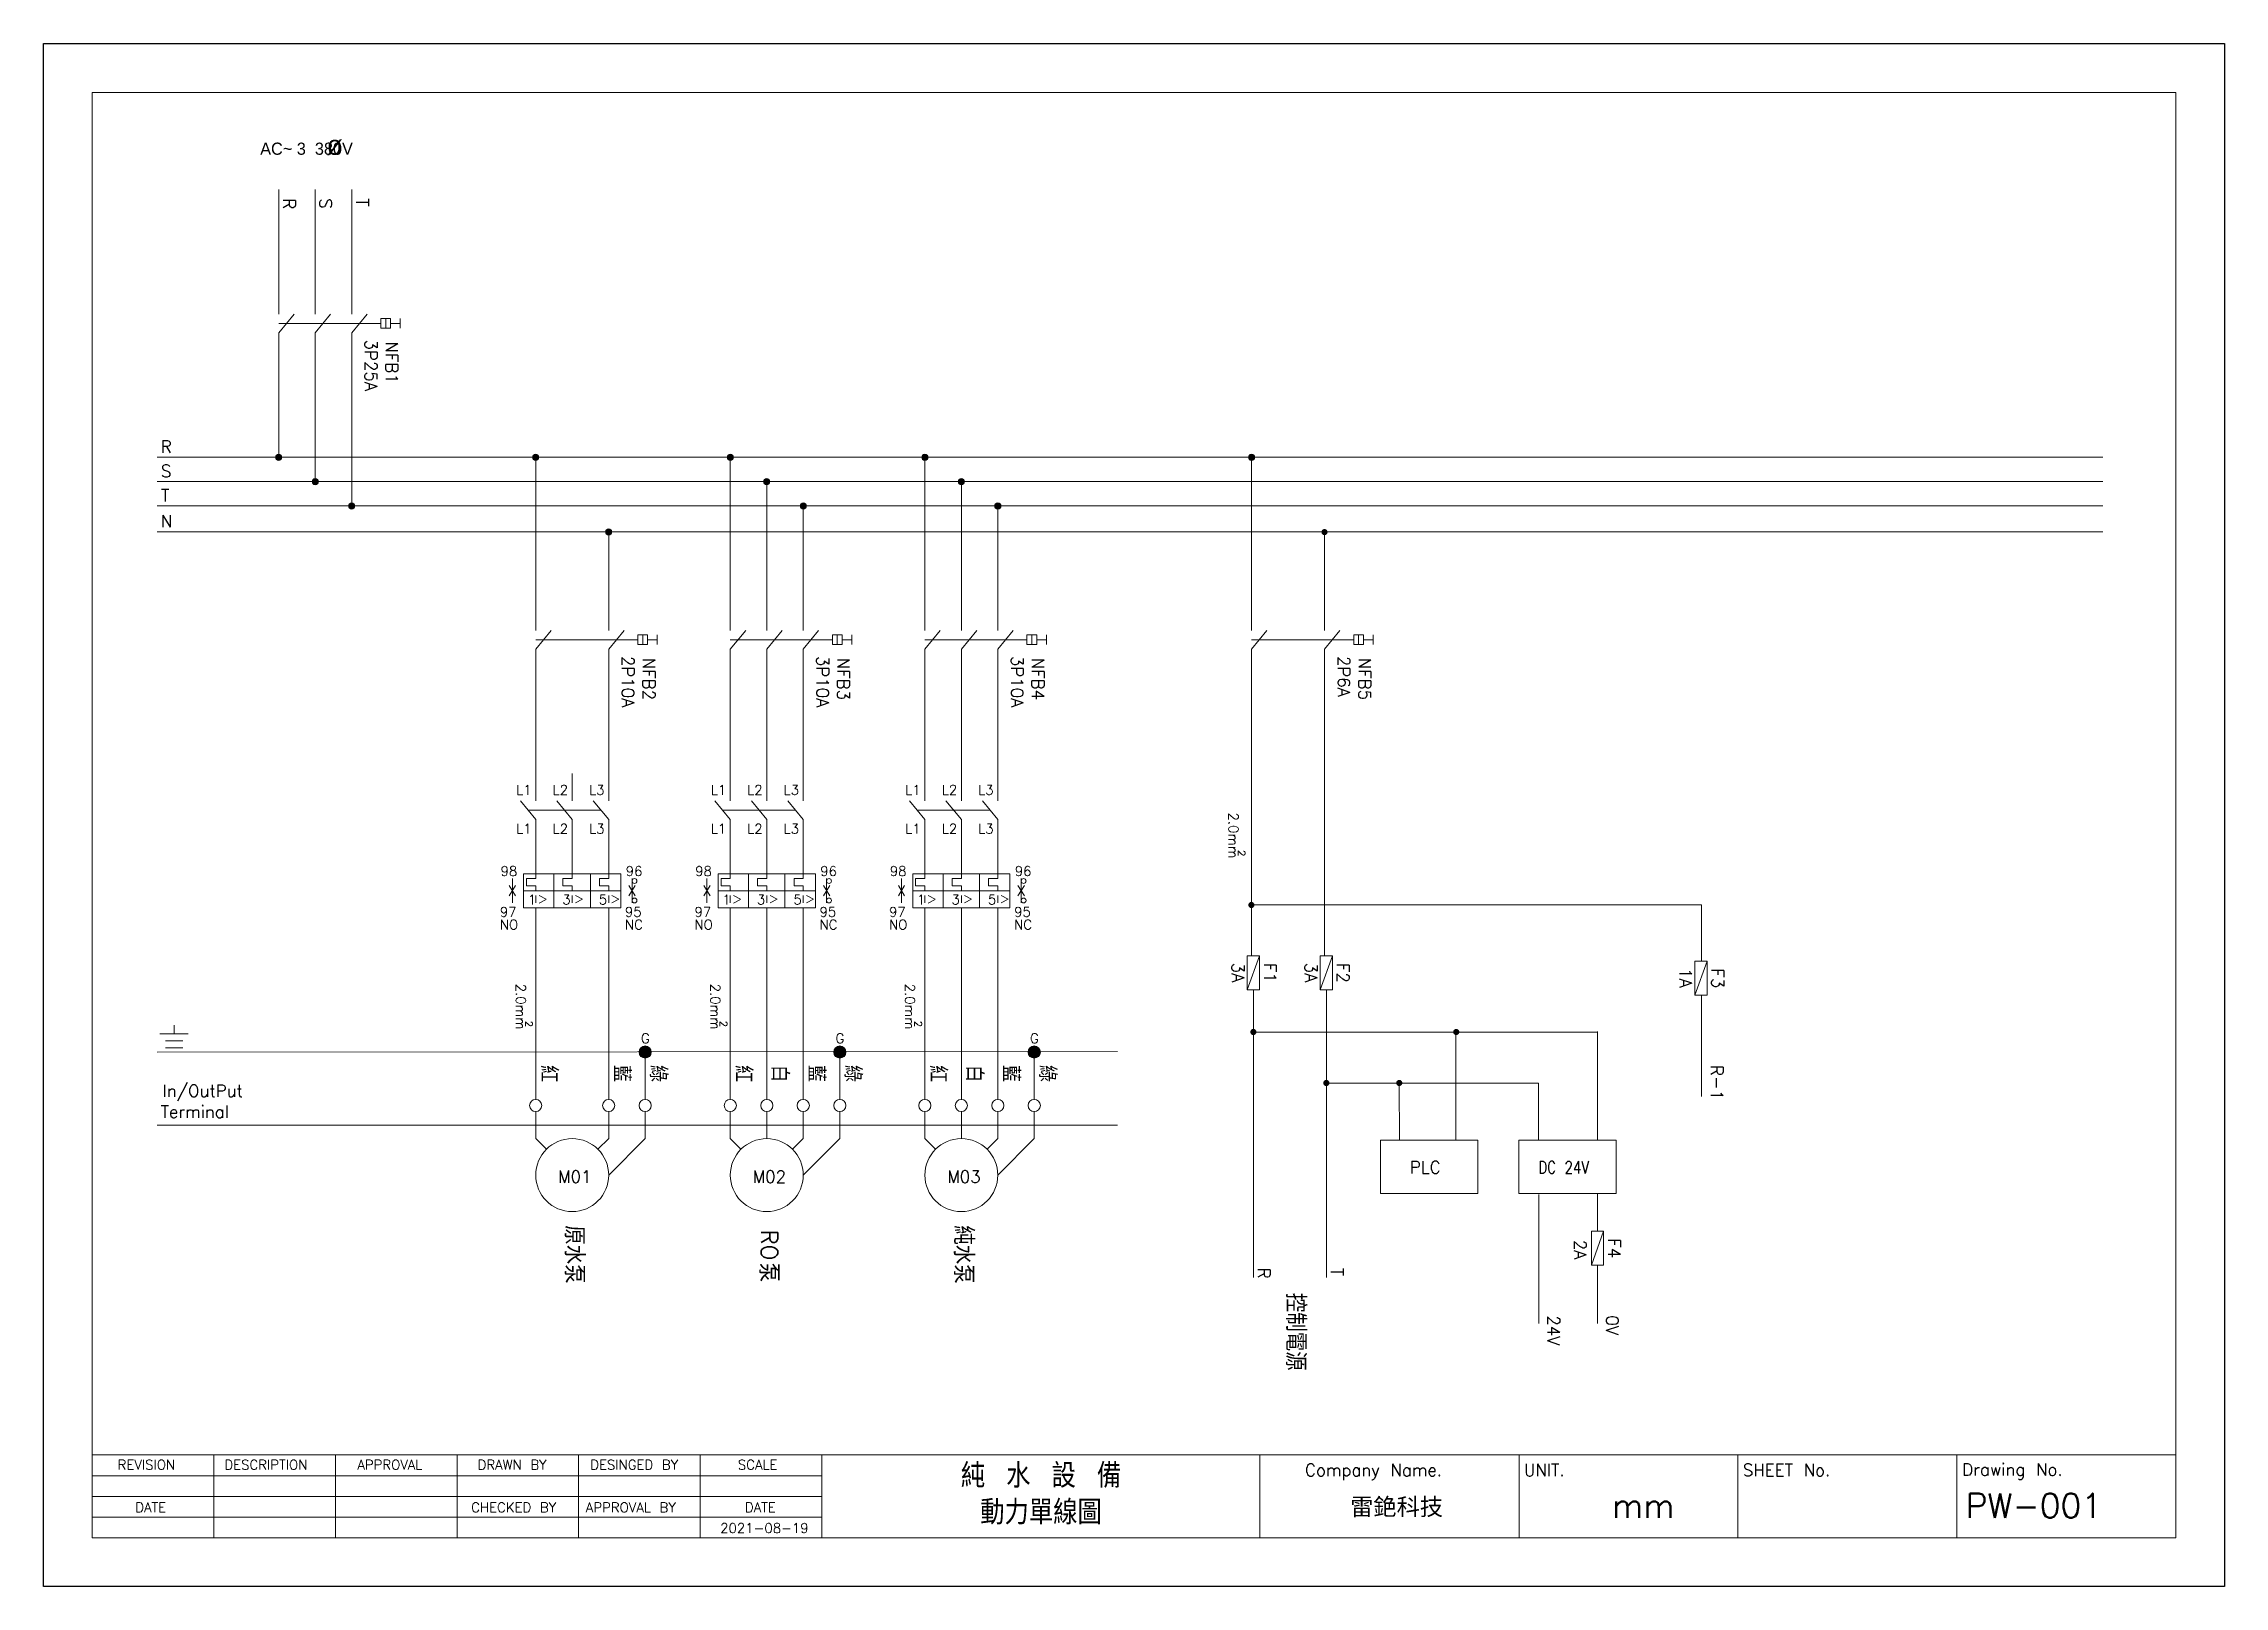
# Model space of a CAD drawing. Header units: millimetres. Extents: x 1497 to 5358, y 966 to 1803.
# Drawn here: x 1497.3 to 1794.3, y 1593.2 to 1803.2 of the extents above; entities that cross this region are included whole.
import ezdxf

# ---------------------------------------------------------------- set-up
doc = ezdxf.new("R2010")
doc.units = ezdxf.units.MM
doc.styles.add('A', font='')
doc.styles.add('rcs', font='txt.shx')
doc.styles.add('ting', font='monotxt.shx', dxfattribs={"height": 800, "bigfont": 'chineset.shx'})
doc.styles.add('型式1', font='')
doc.styles.get('A').set_extended_font_data('全真中圓體')
doc.styles.get('型式1').set_extended_font_data('MingLiU')

msp = doc.modelspace()

# ---------------------------------------------------------------- texts
at = {"lineweight": 0}
for s, height, style, p in [('AC~ 3  380V', 1.6562, 'A', (1526.79, 1788.07)), ('ø', 2.65, 'A', (1535.84, 1788.07)), ('R', 1.66, 'rcs', (1513.26, 1747.51)), ('S', 1.66, 'rcs', (1513.26, 1744.2)), ('T', 1.66, 'rcs', (1513.26, 1740.89)), ('N', 1.66, 'rcs', (1513.26, 1737.36)), ('L1', 1.325, 'rcs', (1561.64, 1700.95)), ('L2', 1.325, 'rcs', (1566.61, 1700.95)), ('L3', 1.325, 'rcs', (1571.58, 1700.95)), ('L1', 1.325, 'rcs', (1588.14, 1700.95)), ('L2', 1.325, 'rcs', (1593.11, 1700.95)), ('L3', 1.325, 'rcs', (1598.08, 1700.95)), ('L1', 1.325, 'rcs', (1614.64, 1700.95)), ('L2', 1.325, 'rcs', (1619.61, 1700.95)), ('L3', 1.325, 'rcs', (1624.58, 1700.95)), ('L1', 1.325, 'rcs', (1561.64, 1695.66)), ('L2', 1.325, 'rcs', (1566.61, 1695.66)), ('L3', 1.325, 'rcs', (1571.58, 1695.66)), ('L1', 1.325, 'rcs', (1588.14, 1695.66)), ('L2', 1.325, 'rcs', (1593.11, 1695.66)), ('L3', 1.325, 'rcs', (1598.08, 1695.66)), ('L1', 1.325, 'rcs', (1614.64, 1695.66)), ('L2', 1.325, 'rcs', (1619.61, 1695.66)), ('L3', 1.325, 'rcs', (1624.58, 1695.66)), ('98', 1.325, 'rcs', (1559.53, 1689.9)), ('96', 1.325, 'rcs', (1576.57, 1689.9)), ('98', 1.325, 'rcs', (1586.03, 1689.9)), ('96', 1.325, 'rcs', (1603.07, 1689.9)), ('98', 1.325, 'rcs', (1612.53, 1689.9)), ('96', 1.325, 'rcs', (1629.56, 1689.9)), ('1', 1.32, 'rcs', (1563.23, 1686.03)), ('3', 1.32, 'rcs', (1567.94, 1686.03)), ('5', 1.32, 'rcs', (1572.91, 1686.03)), ('1', 1.32, 'rcs', (1589.73, 1686.03)), ('3', 1.32, 'rcs', (1594.44, 1686.03)), ('5', 1.32, 'rcs', (1599.41, 1686.03)), ('1', 1.32, 'rcs', (1616.23, 1686.03)), ('3', 1.32, 'rcs', (1620.94, 1686.03)), ('5', 1.32, 'rcs', (1625.9, 1686.03)), ('97', 1.325, 'rcs', (1559.43, 1684.35)), ('95', 1.325, 'rcs', (1576.47, 1684.35)), ('97', 1.325, 'rcs', (1585.93, 1684.35)), ('95', 1.325, 'rcs', (1602.97, 1684.35)), ('97', 1.325, 'rcs', (1612.43, 1684.35)), ('95', 1.325, 'rcs', (1629.47, 1684.35)), ('NO', 1.325, 'rcs', (1559.43, 1682.62)), ('NC', 1.325, 'rcs', (1576.47, 1682.62)), ('NO', 1.325, 'rcs', (1585.93, 1682.62)), ('NC', 1.325, 'rcs', (1602.97, 1682.62)), ('NO', 1.325, 'rcs', (1612.43, 1682.62)), ('NC', 1.325, 'rcs', (1629.47, 1682.62)), ('G', 1.32, 'rcs', (1578.65, 1667.14)), ('G', 1.32, 'rcs', (1605.15, 1667.14)), ('G', 1.32, 'rcs', (1631.64, 1667.14)), ('In/OutPut', 1.656, 'rcs', (1513.49, 1659.82)), ('Terminal', 1.656, 'rcs', (1513.22, 1656.98)), ('M01', 1.656, 'rcs', (1567.36, 1648.13)), ('M02', 1.656, 'rcs', (1593.86, 1648.13)), ('M03', 1.656, 'rcs', (1620.36, 1648.13)), ('PLC', 1.656, 'rcs', (1683.37, 1649.41)), ('REVISION', 1.325, 'rcs', (1507.37, 1609.09)), ('DESCRIPTION', 1.3249, 'rcs', (1521.92, 1609.09)), ('APPROVAL', 1.325, 'rcs', (1540.02, 1609.09)), ('DRAWN BY', 1.325, 'rcs', (1556.4, 1609.09)), ('DESINGED BY', 1.3249, 'rcs', (1571.74, 1609.09)), ('SCALE', 1.325, 'rcs', (1591.84, 1609.09)), ('純 水 設 備', 3.312, 'ting', (1622.21, 1606.62)), ('Company Name.', 1.6562, 'rcs', (1669.09, 1608.21)), ('UNIT.', 1.656, 'rcs', (1698.9, 1608.21)), ('SHEET No.', 1.656, 'rcs', (1728.71, 1608.21)), ('Drawing No.', 1.6562, 'rcs', (1758.58, 1608.27)), ('DATE', 1.325, 'rcs', (1509.78, 1603.3)), ('CHECKED BY', 1.325, 'rcs', (1555.53, 1603.28)), ('APPROVAL BY', 1.3249, 'rcs', (1571.14, 1603.28)), ('DATE', 1.325, 'rcs', (1592.8, 1603.3)), ('動力單線圖', 3.312, 'ting', (1624.85, 1601.63)), ('雷銫科技', 2.319, '型式1', (1675.23, 1602.87)), ('mm', 3.312, 'rcs', (1710.89, 1602.53)), ('PW-001', 3.312, 'rcs', (1759.06, 1602.53)), ('2021-08-19', 1.325, 'rcs', (1589.44, 1600.47))]:
    msp.add_text(s, height=height, dxfattribs=dict(at, style=style)).set_placement(p)
for s, height, style, p in [('T', 1.66, 'rcs', (1539.87, 1782.13)), ('R', 1.66, 'rcs', (1529.93, 1782.13)), ('S', 1.66, 'rcs', (1534.9, 1782.13)), ('3P25A', 1.656, 'rcs', (1541.06, 1762.91)), ('NFB1', 1.656, 'rcs', (1543.9, 1762.64)), ('2P10A', 1.656, 'rcs', (1576.06, 1719.85)), ('3P10A', 1.656, 'rcs', (1602.56, 1719.85)), ('3P10A', 1.656, 'rcs', (1629.06, 1719.85)), ('2P6A', 1.656, 'rcs', (1673.55, 1719.85)), ('NFB2', 1.656, 'rcs', (1578.91, 1719.58)), ('NFB3', 1.656, 'rcs', (1605.4, 1719.58)), ('NFB4', 1.656, 'rcs', (1631.9, 1719.58)), ('NFB5', 1.656, 'rcs', (1676.4, 1719.58)), ('2.0mm', 1.325, 'rcs', (1658.68, 1698.54)), ('2', 0.994, 'rcs', (1659.96, 1693.43)), ('3A', 1.656, 'rcs', (1659.14, 1678.09)), ('F1', 1.656, 'rcs', (1663.5, 1678.05)), ('3A', 1.656, 'rcs', (1669.08, 1678.09)), ('F2', 1.656, 'rcs', (1673.44, 1678.05)), ('1A', 1.656, 'rcs', (1720.09, 1677.35)), ('F3', 1.656, 'rcs', (1724.46, 1677.31)), ('2.0mm', 1.325, 'rcs', (1561.62, 1675.23)), ('2.0mm', 1.325, 'rcs', (1588.12, 1675.23)), ('2.0mm', 1.325, 'rcs', (1614.62, 1675.23)), ('2', 0.994, 'rcs', (1562.9, 1670.19)), ('2', 0.994, 'rcs', (1589.4, 1670.19)), ('2', 0.994, 'rcs', (1615.9, 1670.19)), ('紅', 2.32, 'ting', (1564.95, 1664.16)), ('藍', 2.32, 'ting', (1574.88, 1664.16)), ('綠', 2.32, 'ting', (1579.85, 1664.16)), ('紅', 2.32, 'ting', (1591.45, 1664.16)), ('白', 2.32, 'ting', (1596.41, 1664.16)), ('藍', 2.32, 'ting', (1601.38, 1664.16)), ('綠', 2.32, 'ting', (1606.35, 1664.16)), ('紅', 2.32, 'ting', (1617.94, 1664.16)), ('白', 2.32, 'ting', (1622.91, 1664.16)), ('藍', 2.32, 'ting', (1627.88, 1664.16)), ('綠', 2.32, 'ting', (1632.85, 1664.16)), ('R-1', 1.656, 'rcs', (1724.36, 1664.14)), ('原水泵', 2.65, 'ting', (1568.25, 1642.35)), ('RO', 2.268, 'rcs', (1595, 1641.77)), ('純水泵', 2.65, 'ting', (1621.25, 1642.35)), ('2A', 1.656, 'rcs', (1705.74, 1640.37)), ('F4', 1.656, 'rcs', (1710.38, 1640.56)), ('泵', 2.65, 'ting', (1594.75, 1637.26)), ('T', 1.66, 'rcs', (1672.61, 1636.56)), ('R', 1.66, 'rcs', (1662.68, 1636.56)), ('控制電源', 2.65, 'ting', (1666.49, 1633.16)), ('24V', 1.656, 'rcs', (1702.11, 1630.08)), ('0V', 1.656, 'rcs', (1710.11, 1630.08))]:
    msp.add_text(s, height=height, rotation=270, dxfattribs=dict(at, style=style)).set_placement(p)
at = {"lineweight": 0, "style": 'rcs', "width": 0.8}
msp.add_text('DC 24V', height=1.656, dxfattribs=at).set_placement((1700.88, 1649.41))

# ---------------------------------------------------------------- hatches: boundary and pattern name
at = {"lineweight": 0}
h = msp.add_hatch(color=256, dxfattribs=at)
edge = h.paths.add_edge_path()
edge.add_arc((1529.31, 1746.89), 0.422, 0, 360)
h = msp.add_hatch(color=256, dxfattribs=at)
edge = h.paths.add_edge_path()
edge.add_arc((1564.31, 1746.89), 0.422, 0, 360)
h = msp.add_hatch(color=256, dxfattribs=at)
edge = h.paths.add_edge_path()
edge.add_arc((1590.81, 1746.89), 0.422, 0, 360)
h = msp.add_hatch(color=256, dxfattribs=at)
edge = h.paths.add_edge_path()
edge.add_arc((1590.81, 1746.89), 0.422, 0, 360)
h = msp.add_hatch(color=256, dxfattribs=at)
edge = h.paths.add_edge_path()
edge.add_arc((1617.31, 1746.89), 0.422, 0, 360)
h = msp.add_hatch(color=256, dxfattribs=at)
edge = h.paths.add_edge_path()
edge.add_arc((1661.8, 1746.89), 0.422, 0, 360)
h = msp.add_hatch(color=256, dxfattribs=at)
edge = h.paths.add_edge_path()
edge.add_arc((1534.28, 1743.58), 0.422, 0, 360)
h = msp.add_hatch(color=256, dxfattribs=at)
edge = h.paths.add_edge_path()
edge.add_arc((1595.78, 1743.58), 0.422, 0, 360)
h = msp.add_hatch(color=256, dxfattribs=at)
edge = h.paths.add_edge_path()
edge.add_arc((1622.28, 1743.58), 0.422, 0, 360)
h = msp.add_hatch(color=256, dxfattribs=at)
edge = h.paths.add_edge_path()
edge.add_arc((1539.25, 1740.27), 0.422, 0, 360)
h = msp.add_hatch(color=256, dxfattribs=at)
edge = h.paths.add_edge_path()
edge.add_arc((1600.75, 1740.27), 0.422, 0, 360)
h = msp.add_hatch(color=256, dxfattribs=at)
edge = h.paths.add_edge_path()
edge.add_arc((1627.25, 1740.27), 0.422, 0, 360)
h = msp.add_hatch(color=256, dxfattribs=at)
edge = h.paths.add_edge_path()
edge.add_arc((1574.25, 1736.74), 0.422, 0, 360)
h = msp.add_hatch(color=256, dxfattribs=at)
edge = h.paths.add_edge_path()
edge.add_arc((1671.74, 1736.71), 0.422, 0, 360)
h = msp.add_hatch(color=256, dxfattribs=at)
edge = h.paths.add_edge_path()
edge.add_arc((1661.78, 1685.95), 0.422, 0, 360)
h = msp.add_hatch(color=256, dxfattribs=at)
edge = h.paths.add_edge_path()
edge.add_arc((1579.22, 1665.93), 0.828, 0, 360)
h = msp.add_hatch(color=256, dxfattribs=at)
edge = h.paths.add_edge_path()
edge.add_arc((1605.72, 1665.93), 0.828, 0, 360)
h = msp.add_hatch(color=256, dxfattribs=at)
edge = h.paths.add_edge_path()
edge.add_arc((1632.21, 1665.93), 0.828, 0, 360)
h = msp.add_hatch(color=256, dxfattribs=at)
edge = h.paths.add_edge_path()
edge.add_arc((1662.05, 1668.66), 0.422, 0, 360)
h = msp.add_hatch(color=256, dxfattribs=at)
edge = h.paths.add_edge_path()
edge.add_arc((1689.68, 1668.66), 0.422, 0, 360)
h = msp.add_hatch(color=256, dxfattribs=at)
edge = h.paths.add_edge_path()
edge.add_arc((1671.99, 1661.72), 0.422, 0, 360)
h = msp.add_hatch(color=256, dxfattribs=at)
edge = h.paths.add_edge_path()
edge.add_arc((1681.92, 1661.72), 0.422, 0, 360)

# ---------------------------------------------------------------- linework, layer by layer
for p, q in [((1503.92, 1796.57), (1787.67, 1796.57)), ((1503.92, 1599.82), (1503.92, 1796.57)), ((1787.67, 1796.57), (1787.67, 1599.82)), ((1529.31, 1783.33), (1529.31, 1770.08)), ((1534.28, 1783.33), (1534.28, 1770.08)), ((1539.25, 1783.33), (1539.25, 1770.08)), ((1529.31, 1770.08), (1529.31, 1766.39)), ((1534.28, 1770.08), (1534.28, 1766.39)), ((1539.25, 1770.08), (1539.25, 1766.39)), ((1529.31, 1763.83), (1531.41, 1766.39)), ((1529.31, 1765.11), (1543.22, 1765.11)), ((1534.28, 1763.83), (1536.37, 1766.39)), ((1539.25, 1763.83), (1541.34, 1766.39)), ((1544.55, 1765.77), (1543.22, 1765.77)), ((1543.22, 1765.77), (1543.22, 1764.45)), ((1543.22, 1764.45), (1544.55, 1764.45)), ((1543.88, 1765.77), (1543.88, 1764.45)), ((1544.55, 1765.77), (1544.55, 1764.45)), ((1545.87, 1765.11), (1544.55, 1765.11)), ((1545.87, 1765.77), (1545.87, 1764.45)), ((1529.31, 1763.83), (1529.31, 1760.14)), ((1534.28, 1763.83), (1534.28, 1760.14)), ((1539.25, 1763.83), (1539.25, 1760.14)), ((1529.31, 1760.14), (1529.31, 1746.89)), ((1534.28, 1760.14), (1534.28, 1743.58)), ((1539.25, 1760.14), (1539.25, 1740.27)), ((1777.75, 1746.89), (1512.76, 1746.89)), ((1564.31, 1746.89), (1564.31, 1727.02)), ((1590.81, 1746.89), (1590.81, 1727.02)), ((1617.31, 1746.89), (1617.31, 1727.02)), ((1661.8, 1746.89), (1661.8, 1727.02)), ((1777.75, 1743.58), (1512.76, 1743.58)), ((1595.78, 1743.58), (1595.78, 1727.02)), ((1622.28, 1743.58), (1622.28, 1727.02)), ((1777.75, 1740.27), (1512.76, 1740.27)), ((1600.75, 1740.27), (1600.75, 1727.02)), ((1627.25, 1740.27), (1627.25, 1727.02)), ((1777.75, 1736.74), (1512.76, 1736.74)), ((1574.25, 1736.74), (1574.25, 1727.02)), ((1671.74, 1736.64), (1671.74, 1723.39)), ((1564.31, 1727.02), (1564.31, 1723.33)), ((1574.25, 1727.02), (1574.25, 1723.33)), ((1590.81, 1727.02), (1590.81, 1723.33)), ((1595.78, 1727.02), (1595.78, 1723.33)), ((1600.75, 1727.02), (1600.75, 1723.33)), ((1617.31, 1727.02), (1617.31, 1723.33)), ((1622.28, 1727.02), (1622.28, 1723.33)), ((1627.25, 1727.02), (1627.25, 1723.33)), ((1661.8, 1727.02), (1661.8, 1723.33)), ((1671.74, 1727.02), (1671.74, 1723.33)), ((1564.31, 1720.77), (1566.41, 1723.33)), ((1574.25, 1720.77), (1576.34, 1723.33)), ((1579.55, 1722.71), (1578.22, 1722.71)), ((1578.22, 1722.71), (1578.22, 1721.39)), ((1578.89, 1722.71), (1578.89, 1721.39)), ((1579.55, 1722.71), (1579.55, 1721.39)), ((1580.87, 1722.71), (1580.87, 1721.39)), ((1590.81, 1720.77), (1592.91, 1723.33)), ((1595.78, 1720.77), (1597.87, 1723.33)), ((1600.75, 1720.77), (1602.84, 1723.33)), ((1606.05, 1722.71), (1604.72, 1722.71)), ((1604.72, 1722.71), (1604.72, 1721.39)), ((1605.38, 1722.71), (1605.38, 1721.39)), ((1606.05, 1722.71), (1606.05, 1721.39)), ((1607.37, 1722.71), (1607.37, 1721.39)), ((1617.31, 1720.77), (1619.4, 1723.33)), ((1622.28, 1720.77), (1624.37, 1723.33)), ((1627.25, 1720.77), (1629.34, 1723.33)), ((1632.55, 1722.71), (1631.22, 1722.71)), ((1631.22, 1722.71), (1631.22, 1721.39)), ((1631.88, 1722.71), (1631.88, 1721.39)), ((1632.55, 1722.71), (1632.55, 1721.39)), ((1633.87, 1722.71), (1633.87, 1721.39)), ((1661.8, 1720.77), (1663.9, 1723.33)), ((1671.74, 1720.77), (1673.83, 1723.33)), ((1677.04, 1722.71), (1675.71, 1722.71)), ((1675.71, 1722.71), (1675.71, 1721.39)), ((1676.38, 1722.71), (1676.38, 1721.39)), ((1677.04, 1722.71), (1677.04, 1721.39)), ((1678.36, 1722.71), (1678.36, 1721.39)), ((1564.31, 1722.05), (1578.22, 1722.05)), ((1564.31, 1720.77), (1564.31, 1717.08)), ((1574.25, 1720.77), (1574.25, 1717.08)), ((1578.22, 1721.39), (1579.55, 1721.39)), ((1580.87, 1722.05), (1579.55, 1722.05)), ((1590.81, 1722.05), (1604.72, 1722.05)), ((1590.81, 1720.77), (1590.81, 1717.08)), ((1595.78, 1720.77), (1595.78, 1717.08)), ((1600.75, 1720.77), (1600.75, 1717.08)), ((1604.72, 1721.39), (1606.05, 1721.39)), ((1607.37, 1722.05), (1606.05, 1722.05)), ((1617.31, 1722.05), (1631.22, 1722.05)), ((1617.31, 1720.77), (1617.31, 1717.08)), ((1622.28, 1720.77), (1622.28, 1717.08)), ((1627.25, 1720.77), (1627.25, 1717.08)), ((1631.22, 1721.39), (1632.55, 1721.39)), ((1633.87, 1722.05), (1632.55, 1722.05)), ((1661.8, 1722.05), (1675.71, 1722.05)), ((1661.8, 1720.77), (1661.8, 1699.47)), ((1671.74, 1720.77), (1671.74, 1717.08)), ((1675.71, 1721.39), (1677.04, 1721.39)), ((1678.36, 1722.05), (1677.04, 1722.05)), ((1564.31, 1717.08), (1564.31, 1703.83)), ((1574.25, 1717.08), (1574.25, 1703.83)), ((1590.81, 1717.08), (1590.81, 1703.83)), ((1595.78, 1703.83), (1595.78, 1717.08)), ((1600.75, 1717.08), (1600.75, 1703.83)), ((1617.31, 1717.08), (1617.31, 1703.83)), ((1622.28, 1703.83), (1622.28, 1717.08)), ((1627.25, 1717.08), (1627.25, 1703.83)), ((1671.74, 1717.81), (1671.74, 1699.46)), ((1564.31, 1703.83), (1564.31, 1700.14)), ((1569.28, 1703.83), (1569.28, 1700.14)), ((1574.25, 1703.83), (1574.25, 1700.14)), ((1590.81, 1703.83), (1590.81, 1700.14)), ((1595.78, 1703.83), (1595.78, 1700.14)), ((1600.75, 1703.83), (1600.75, 1700.14)), ((1617.31, 1703.83), (1617.31, 1700.14)), ((1622.28, 1703.83), (1622.28, 1700.14)), ((1627.25, 1703.83), (1627.25, 1700.14)), ((1564.31, 1697.58), (1562.22, 1700.14)), ((1563.26, 1698.86), (1573.2, 1698.86)), ((1569.28, 1697.58), (1567.18, 1700.14)), ((1574.25, 1697.58), (1572.15, 1700.14)), ((1590.81, 1697.58), (1588.71, 1700.14)), ((1589.76, 1698.86), (1599.7, 1698.86)), ((1595.78, 1697.58), (1593.68, 1700.14)), ((1600.75, 1697.58), (1598.65, 1700.14)), ((1617.31, 1697.58), (1615.21, 1700.14)), ((1616.26, 1698.86), (1626.2, 1698.86)), ((1622.28, 1697.58), (1620.18, 1700.14)), ((1627.25, 1697.58), (1625.15, 1700.14)), ((1661.8, 1679.01), (1661.8, 1699.47)), ((1671.74, 1696.32), (1671.74, 1699.46)), ((1564.31, 1697.58), (1564.31, 1693.89)), ((1569.28, 1697.58), (1569.28, 1693.89)), ((1574.25, 1697.58), (1574.25, 1693.89)), ((1590.81, 1697.58), (1590.81, 1693.89)), ((1595.78, 1697.58), (1595.78, 1693.89)), ((1600.75, 1697.58), (1600.75, 1693.89)), ((1617.31, 1697.58), (1617.31, 1693.89)), ((1622.28, 1697.58), (1622.28, 1693.89)), ((1627.25, 1697.58), (1627.25, 1693.89)), ((1661.8, 1685.1), (1661.8, 1696.32)), ((1671.74, 1679.03), (1671.74, 1697.91)), ((1671.74, 1684.68), (1671.74, 1696.32)), ((1564.31, 1693.89), (1564.31, 1690.21)), ((1569.28, 1693.89), (1569.28, 1690.21)), ((1574.25, 1693.89), (1574.25, 1690.21)), ((1590.81, 1693.89), (1590.81, 1690.21)), ((1595.78, 1693.89), (1595.78, 1690.21)), ((1600.75, 1693.89), (1600.75, 1690.21)), ((1617.31, 1693.89), (1617.31, 1690.21)), ((1622.28, 1693.89), (1622.28, 1690.21)), ((1627.25, 1693.89), (1627.25, 1690.21)), ((1569.28, 1690.21), (1562.66, 1690.21)), ((1562.66, 1690.21), (1562.66, 1685.57)), ((1564.31, 1690.21), (1564.31, 1689.54)), ((1566.8, 1690.21), (1566.8, 1685.57)), ((1572.59, 1690.21), (1569.28, 1690.21)), ((1569.28, 1690.21), (1569.28, 1689.54)), ((1571.76, 1690.21), (1571.76, 1685.57)), ((1572.59, 1690.21), (1575.9, 1690.21)), ((1574.25, 1690.21), (1574.25, 1689.54)), ((1575.9, 1690.21), (1575.9, 1685.57)), ((1595.78, 1690.21), (1589.15, 1690.21)), ((1589.15, 1690.21), (1589.15, 1685.57)), ((1590.81, 1690.21), (1590.81, 1689.54)), ((1593.29, 1690.21), (1593.29, 1685.57)), ((1599.09, 1690.21), (1595.78, 1690.21)), ((1595.78, 1690.21), (1595.78, 1689.54)), ((1598.26, 1690.21), (1598.26, 1685.57)), ((1599.09, 1690.21), (1602.4, 1690.21)), ((1600.75, 1690.21), (1600.75, 1689.54)), ((1602.4, 1690.21), (1602.4, 1685.57)), ((1622.28, 1690.21), (1615.65, 1690.21)), ((1615.65, 1690.21), (1615.65, 1685.57)), ((1617.31, 1690.21), (1617.31, 1689.54)), ((1619.79, 1690.21), (1619.79, 1685.57)), ((1625.59, 1690.21), (1622.28, 1690.21)), ((1622.28, 1690.21), (1622.28, 1689.54)), ((1624.76, 1690.21), (1624.76, 1685.57)), ((1625.59, 1690.21), (1628.9, 1690.21)), ((1627.25, 1690.21), (1627.25, 1689.54)), ((1628.9, 1690.21), (1628.9, 1685.57)), ((1561.56, 1688.59), (1560.7, 1687.18)), ((1560.7, 1688.59), (1561.56, 1687.18)), ((1561.13, 1686.23), (1561.13, 1689.54)), ((1575.9, 1687.89), (1562.66, 1687.89)), ((1564.31, 1689.54), (1563.05, 1689.54)), ((1563.05, 1689.54), (1563.05, 1688.55)), ((1563.05, 1688.55), (1564.31, 1688.55)), ((1564.31, 1688.55), (1564.31, 1687.89)), ((1564.31, 1687.23), (1564.31, 1686.23)), ((1565.72, 1686.73), (1564.77, 1687.23)), ((1569.28, 1689.54), (1568.02, 1689.54)), ((1568.02, 1689.54), (1568.02, 1688.55)), ((1568.02, 1688.55), (1569.28, 1688.55)), ((1569.28, 1688.55), (1569.28, 1687.89)), ((1569.28, 1687.23), (1569.28, 1686.23)), ((1570.68, 1686.73), (1569.73, 1687.23)), ((1574.25, 1689.54), (1572.99, 1689.54)), ((1572.99, 1689.54), (1572.99, 1688.55)), ((1572.99, 1688.55), (1574.25, 1688.55)), ((1574.25, 1688.55), (1574.25, 1687.89)), ((1574.25, 1687.23), (1574.25, 1686.23)), ((1575.65, 1686.73), (1574.7, 1687.23)), ((1577.86, 1688.59), (1577, 1687.18)), ((1577, 1688.59), (1577.86, 1687.18)), ((1577.43, 1686.23), (1577.43, 1689.54)), ((1588.06, 1688.59), (1587.2, 1687.18)), ((1587.2, 1688.59), (1588.06, 1687.18)), ((1587.63, 1686.23), (1587.63, 1689.54)), ((1602.4, 1687.89), (1589.15, 1687.89)), ((1590.81, 1689.54), (1589.55, 1689.54)), ((1589.55, 1689.54), (1589.55, 1688.55)), ((1589.55, 1688.55), (1590.81, 1688.55)), ((1590.81, 1688.55), (1590.81, 1687.89)), ((1590.81, 1687.23), (1590.81, 1686.23)), ((1592.21, 1686.73), (1591.26, 1687.23)), ((1595.78, 1689.54), (1594.52, 1689.54)), ((1594.52, 1689.54), (1594.52, 1688.55)), ((1594.52, 1688.55), (1595.78, 1688.55)), ((1595.78, 1688.55), (1595.78, 1687.89)), ((1595.78, 1687.23), (1595.78, 1686.23)), ((1597.18, 1686.73), (1596.23, 1687.23)), ((1600.75, 1689.54), (1599.49, 1689.54)), ((1599.49, 1689.54), (1599.49, 1688.55)), ((1599.49, 1688.55), (1600.75, 1688.55)), ((1600.75, 1688.55), (1600.75, 1687.89)), ((1600.75, 1687.23), (1600.75, 1686.23)), ((1602.15, 1686.73), (1601.2, 1687.23)), ((1604.36, 1688.59), (1603.49, 1687.18)), ((1603.49, 1688.59), (1604.36, 1687.18)), ((1603.93, 1686.23), (1603.93, 1689.54)), ((1614.56, 1688.59), (1613.7, 1687.18)), ((1613.7, 1688.59), (1614.56, 1687.18)), ((1614.13, 1686.23), (1614.13, 1689.54)), ((1628.9, 1687.89), (1615.65, 1687.89)), ((1617.31, 1689.54), (1616.05, 1689.54)), ((1616.05, 1689.54), (1616.05, 1688.55)), ((1616.05, 1688.55), (1617.31, 1688.55)), ((1617.31, 1688.55), (1617.31, 1687.89)), ((1617.31, 1687.23), (1617.31, 1686.23)), ((1618.71, 1686.73), (1617.76, 1687.23)), ((1622.28, 1689.54), (1621.02, 1689.54)), ((1621.02, 1689.54), (1621.02, 1688.55)), ((1621.02, 1688.55), (1622.28, 1688.55)), ((1622.28, 1688.55), (1622.28, 1687.89)), ((1622.28, 1687.23), (1622.28, 1686.23)), ((1623.68, 1686.73), (1622.73, 1687.23)), ((1627.25, 1689.54), (1625.99, 1689.54)), ((1625.99, 1689.54), (1625.99, 1688.55)), ((1625.99, 1688.55), (1627.25, 1688.55)), ((1627.25, 1688.55), (1627.25, 1687.89)), ((1627.25, 1687.23), (1627.25, 1686.23)), ((1628.65, 1686.73), (1627.7, 1687.23)), ((1630.86, 1688.59), (1629.99, 1687.18)), ((1629.99, 1688.59), (1630.86, 1687.18)), ((1630.43, 1686.23), (1630.43, 1689.54)), ((1569.28, 1685.57), (1562.66, 1685.57)), ((1564.31, 1685.57), (1564.31, 1681.88)), ((1565.72, 1686.69), (1564.77, 1686.19)), ((1572.59, 1685.57), (1569.28, 1685.57)), ((1570.68, 1686.73), (1569.73, 1686.23)), ((1572.59, 1685.57), (1575.9, 1685.57)), ((1574.25, 1685.57), (1574.25, 1681.88)), ((1575.65, 1686.73), (1574.7, 1686.23)), ((1595.78, 1685.57), (1589.15, 1685.57)), ((1590.81, 1685.57), (1590.81, 1681.88)), ((1592.21, 1686.69), (1591.26, 1686.19)), ((1599.09, 1685.57), (1595.78, 1685.57)), ((1595.78, 1685.57), (1595.78, 1681.88)), ((1597.18, 1686.73), (1596.23, 1686.23)), ((1599.09, 1685.57), (1602.4, 1685.57)), ((1600.75, 1685.57), (1600.75, 1681.88)), ((1602.15, 1686.73), (1601.2, 1686.23)), ((1622.28, 1685.57), (1615.65, 1685.57)), ((1617.31, 1685.57), (1617.31, 1681.88)), ((1618.71, 1686.69), (1617.76, 1686.19)), ((1625.59, 1685.57), (1622.28, 1685.57)), ((1622.28, 1685.57), (1622.28, 1681.88)), ((1623.68, 1686.73), (1622.73, 1686.23)), ((1625.59, 1685.57), (1628.9, 1685.57)), ((1627.25, 1685.57), (1627.25, 1681.88)), ((1628.65, 1686.73), (1627.7, 1686.23)), ((1723.08, 1685.95), (1661.8, 1685.95)), ((1723.08, 1685.95), (1723.08, 1678.31)), ((1564.31, 1681.88), (1564.31, 1659.49)), ((1574.25, 1681.88), (1574.25, 1659.49)), ((1590.81, 1681.88), (1590.81, 1659.49)), ((1595.78, 1659.49), (1595.78, 1681.88)), ((1600.75, 1681.88), (1600.75, 1659.49)), ((1617.31, 1681.88), (1617.31, 1659.49)), ((1622.28, 1659.49), (1622.28, 1681.88)), ((1627.25, 1681.88), (1627.25, 1659.49)), ((1661.22, 1679.04), (1662.88, 1679.04)), ((1661.22, 1679.04), (1661.22, 1674.41)), ((1662.88, 1679.04), (1661.22, 1674.41)), ((1662.88, 1679.04), (1662.88, 1674.41)), ((1671.16, 1679.04), (1672.82, 1679.04)), ((1671.16, 1679.04), (1671.16, 1674.41)), ((1672.82, 1679.04), (1671.16, 1674.41)), ((1672.82, 1679.04), (1672.82, 1674.41)), ((1722.18, 1678.31), (1723.84, 1678.31)), ((1722.18, 1678.31), (1722.18, 1673.67)), ((1723.84, 1678.31), (1722.18, 1673.67)), ((1723.84, 1678.31), (1723.84, 1673.67)), ((1661.22, 1674.41), (1662.88, 1674.41)), ((1662.05, 1674.41), (1662.05, 1664.78)), ((1671.16, 1674.41), (1672.82, 1674.41)), ((1671.99, 1674.35), (1671.99, 1664.78)), ((1722.18, 1673.67), (1723.84, 1673.67)), ((1723.08, 1673.62), (1723.08, 1659.87)), ((1515.06, 1668.42), (1515.06, 1669.6)), ((1516.99, 1668.42), (1513.13, 1668.42)), ((1516.24, 1667.47), (1513.88, 1667.47)), ((1516.24, 1666.51), (1513.88, 1666.51)), ((1662.05, 1668.66), (1708.94, 1668.66)), ((1689.64, 1668.71), (1689.64, 1653.95)), ((1708.92, 1668.71), (1708.92, 1653.95)), ((1643.56, 1665.99), (1512.76, 1665.93)), ((1574.25, 1659.49), (1574.25, 1665.93)), ((1579.22, 1659.49), (1579.22, 1665.93)), ((1600.75, 1659.49), (1600.75, 1665.93)), ((1605.72, 1659.49), (1605.72, 1665.93)), ((1627.25, 1659.49), (1627.25, 1665.93)), ((1632.21, 1659.49), (1632.21, 1665.93)), ((1662.05, 1664.78), (1662.05, 1635.24)), ((1671.99, 1664.78), (1671.99, 1635.24)), ((1671.99, 1661.69), (1700.88, 1661.71)), ((1681.9, 1661.7), (1681.94, 1653.91)), ((1700.87, 1661.7), (1700.9, 1653.91)), ((1564.31, 1657.83), (1564.31, 1654.15)), ((1574.25, 1657.83), (1574.25, 1654.15)), ((1579.22, 1657.83), (1579.22, 1654.15)), ((1590.81, 1657.83), (1590.81, 1654.15)), ((1595.78, 1657.83), (1595.78, 1654.15)), ((1600.75, 1657.83), (1600.75, 1654.15)), ((1605.72, 1657.83), (1605.72, 1654.15)), ((1617.31, 1657.83), (1617.31, 1654.15)), ((1622.28, 1657.83), (1622.28, 1654.15)), ((1627.25, 1657.83), (1627.25, 1654.15)), ((1632.21, 1657.83), (1632.21, 1654.15)), ((1643.56, 1655.99), (1512.76, 1655.99)), ((1564.31, 1654.15), (1565.77, 1652.69)), ((1574.25, 1654.15), (1572.79, 1652.69)), ((1579.22, 1654.15), (1574.25, 1649.19)), ((1590.81, 1654.15), (1592.27, 1652.69)), ((1600.75, 1654.15), (1599.29, 1652.69)), ((1605.72, 1654.15), (1600.75, 1649.19)), ((1617.31, 1654.15), (1618.77, 1652.69)), ((1627.25, 1654.15), (1625.79, 1652.69)), ((1632.21, 1654.15), (1627.25, 1649.19)), ((1679.37, 1653.95), (1692.62, 1653.95)), ((1679.37, 1653.95), (1679.37, 1646.66)), ((1692.62, 1653.95), (1692.62, 1646.66)), ((1698.19, 1653.95), (1711.44, 1653.95)), ((1698.19, 1653.95), (1698.19, 1646.66)), ((1711.44, 1653.95), (1711.44, 1646.66)), ((1679.37, 1646.66), (1692.62, 1646.66)), ((1698.19, 1646.66), (1711.44, 1646.66)), ((1700.91, 1646.54), (1700.91, 1633.23)), ((1708.92, 1646.68), (1708.92, 1641.56)), ((1708.09, 1641.56), (1709.75, 1641.56)), ((1708.09, 1641.56), (1708.09, 1636.92)), ((1709.75, 1641.56), (1708.09, 1636.92)), ((1709.75, 1641.56), (1709.75, 1636.92)), ((1708.09, 1636.92), (1709.75, 1636.92)), ((1708.92, 1636.92), (1708.92, 1633.23)), ((1700.91, 1633.23), (1700.91, 1628.97)), ((1708.92, 1633.23), (1708.92, 1628.99)), ((1503.92, 1611.09), (1787.67, 1611.09)), ((1520.48, 1599.82), (1520.48, 1611.09)), ((1537.04, 1599.77), (1537.04, 1611.03)), ((1553.6, 1599.77), (1553.6, 1611.03)), ((1570.16, 1599.77), (1570.16, 1611.03)), ((1586.73, 1599.77), (1586.73, 1611.03)), ((1603.29, 1599.82), (1603.29, 1611.03)), ((1662.91, 1599.82), (1662.91, 1611.03)), ((1698.24, 1599.82), (1698.24, 1611.03)), ((1728.05, 1599.82), (1728.05, 1611.03)), ((1757.86, 1599.82), (1757.86, 1611.03)), ((1503.92, 1608.26), (1603.29, 1608.26)), ((1503.92, 1605.43), (1603.29, 1605.43)), ((1503.92, 1602.6), (1603.29, 1602.6)), ((1787.67, 1599.82), (1503.92, 1599.82))]:
    msp.add_line(p, q, dxfattribs=at)
msp.add_lwpolyline([(1794.29, 1593.2), (1497.29, 1593.2), (1497.29, 1803.2), (1794.29, 1803.2)], close=True)
for centre, radius in [((1529.31, 1746.89), 0.422), ((1564.31, 1746.89), 0.422), ((1590.81, 1746.89), 0.422), ((1590.81, 1746.89), 0.422), ((1617.31, 1746.89), 0.422), ((1661.8, 1746.89), 0.422), ((1534.28, 1743.58), 0.422), ((1595.78, 1743.58), 0.422), ((1622.28, 1743.58), 0.422), ((1539.25, 1740.27), 0.422), ((1600.75, 1740.27), 0.422), ((1627.25, 1740.27), 0.422), ((1574.25, 1736.74), 0.422), ((1577.76, 1689.21), 0.331), ((1604.26, 1689.21), 0.331), ((1630.76, 1689.21), 0.331), ((1577.76, 1686.56), 0.331), ((1604.26, 1686.56), 0.331), ((1630.76, 1686.56), 0.331), ((1579.22, 1665.93), 0.828), ((1605.72, 1665.93), 0.828), ((1632.21, 1665.93), 0.828), ((1564.31, 1658.66), 0.828), ((1574.25, 1658.66), 0.828), ((1579.22, 1658.66), 0.828), ((1590.81, 1658.66), 0.828), ((1595.78, 1658.66), 0.828), ((1600.75, 1658.66), 0.828), ((1605.72, 1658.66), 0.828), ((1617.31, 1658.66), 0.828), ((1622.28, 1658.66), 0.828), ((1627.25, 1658.66), 0.828), ((1632.21, 1658.66), 0.828), ((1569.28, 1649.18), 4.97), ((1595.78, 1649.18), 4.97), ((1622.28, 1649.18), 4.97)]:
    msp.add_circle(centre, radius, dxfattribs=at)

msp.set_redraw_order([(e.dxf.handle, doc.entitydb.next_handle()) for e in msp.query("TEXT MTEXT ATTDEF DIMENSION ARC_DIMENSION")])  # texts and dimensions are drawn at this point

doc.saveas('drawing.dxf')
